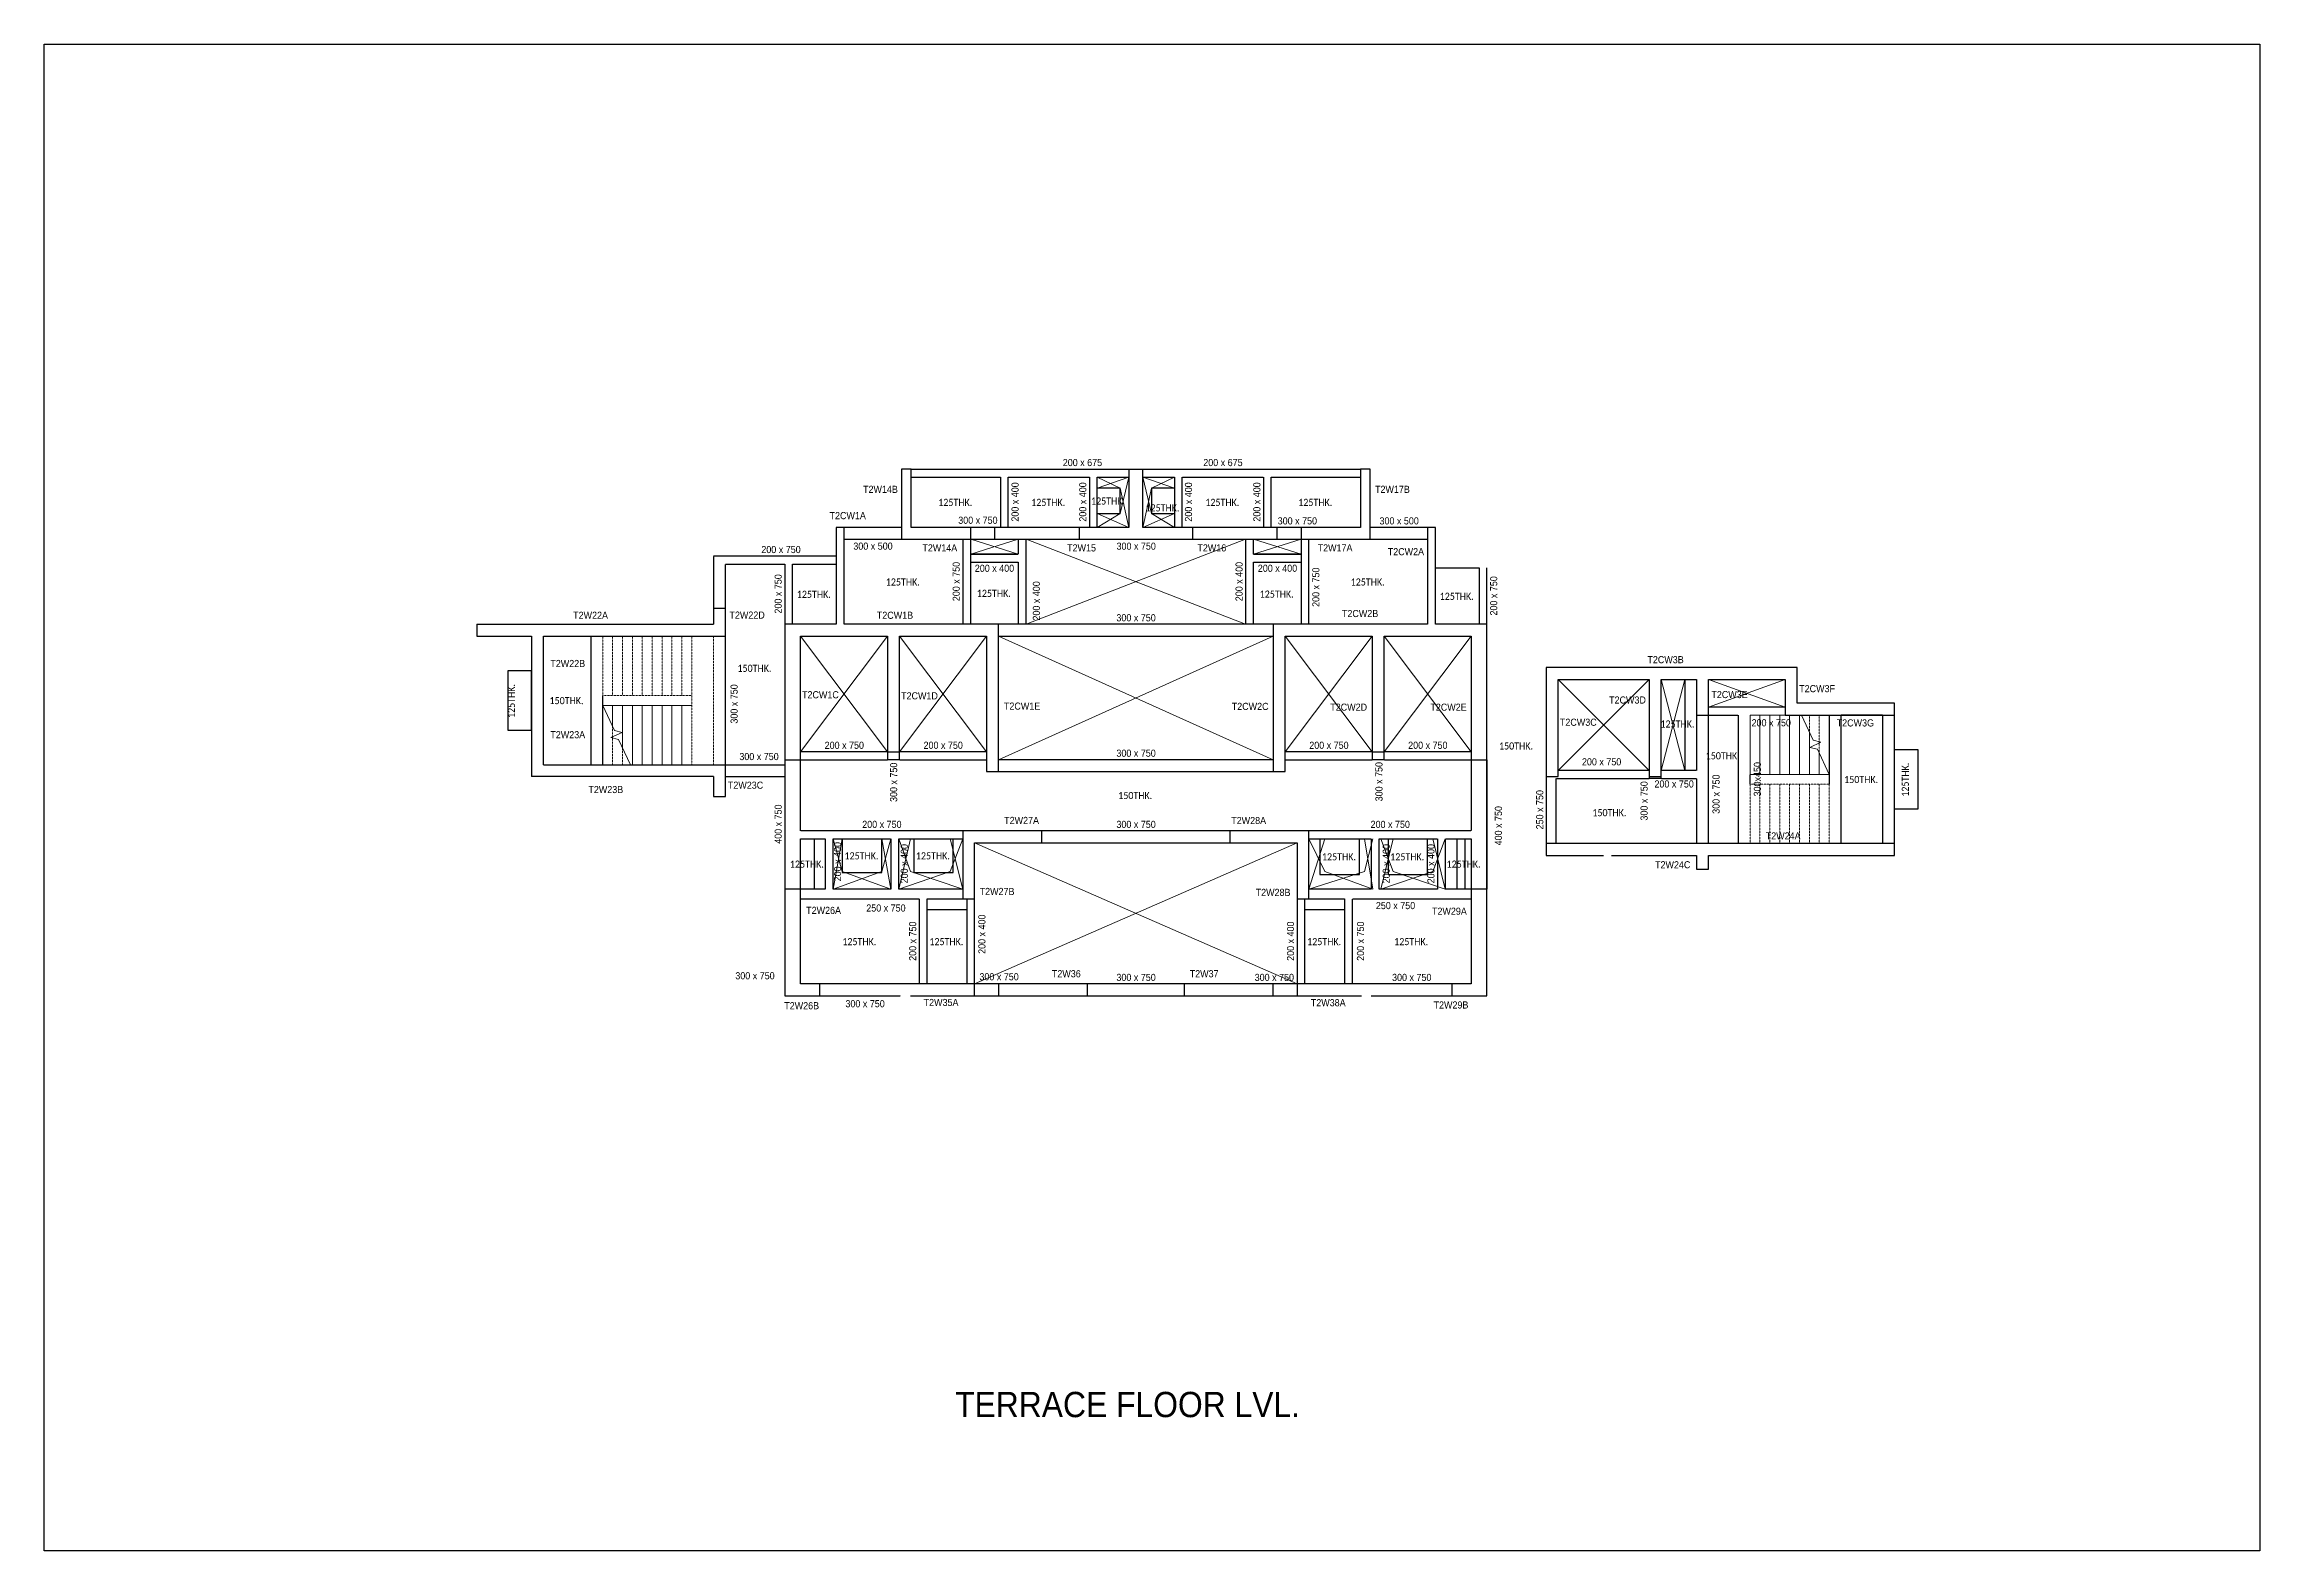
# Model space of a CAD drawing. Header units: millimetres. Extents: x -216021 to 149148, y -29455 to 8641.
# Drawn here: x 93149 to 149148, y -29455 to 8641 of the extents above; entities that cross this region are included whole.
import ezdxf

# ---------------------------------------------------------------- set-up
doc = ezdxf.new("R2010")
doc.units = ezdxf.units.MM
doc.header["$PDMODE"] = 35
doc.linetypes.add('DASHED2', pattern=[0.375, 0.25, -0.125])
doc.linetypes.add('GPL_Overhead', pattern=[4, 2.5, -1.5])
for name, color, linetype in [('BEAM', 3, 'DASHED2'), ('COL', 6, 'Continuous'), ('COVER', 2, 'Continuous'), ('CUTOUT', 9, 'Continuous'), ('SLAB NO', 3, 'Continuous')]:
    doc.layers.add(name, color=color, linetype=linetype)
for name, color, linetype, lineweight in [('BEAM SIZES', 3, 'Continuous', 0), ('Boundary', 40, 'Continuous', 30), ('G-ANNO-TEXT', 231, 'Continuous', 5), ('Origin', 40, 'Continuous', 30), ('S-COL-IDEN', 211, 'Continuous', 15), ('S-STRS', 31, 'Continuous', 15), ('S-STRS-MBND', 31, 'GPL_Overhead', 15)]:
    doc.layers.add(name, color=color, linetype=linetype, lineweight=lineweight)
doc.styles.add('Arial', font='arial.ttf', dxfattribs={"width": 0.9, "height": 180})
doc.styles.add('Calibri', font='calibri.ttf', dxfattribs={"width": 0.9, "height": 180})

msp = doc.modelspace()

# ---------------------------------------------------------------- texts
at = {"layer": 'BEAM SIZES', "lineweight": 5, "char_height": 180, "width": 1176.08, "attachment_point": 1, "style": 'Arial'}
for s, insert in [('200 x 675', (118893, -1847)), ('200 x 675', (122445, -1847)), ('300 x 750', (116251, -3306)), ('300 x 750', (124326, -3322)), ('300 x 500', (126899, -3322)), ('200 x 750', (111274, -4047)), ('300 x 500', (113599, -3961)), ('300 x 750', (120252, -3961)), ('200 x 400', (116670, -4521)), ('200 x 400', (123824, -4521)), ('300 x 750', (120249, -5772)), ('200 x 750', (136305, -8427)), ('300 x 750', (110718, -9282)), ('200 x 750', (112874, -8997)), ('200 x 750', (115374, -8997)), ('300 x 750', (120249, -9197)), ('200 x 750', (125124, -8997)), ('200 x 750', (127624, -8997)), ('200 x 750', (132017, -9415)), ('200 x 750', (133850, -9975)), ('200 x 750', (113824, -10997)), ('300 x 750', (120249, -10997)), ('200 x 750', (126674, -10997)), ('250 x 750', (113926, -13112)), ('250 x 750', (126807, -13051)), ('300 x 750', (110616, -14825)), ('300 x 750', (116786, -14850)), ('300 x 750', (120249, -14867)), ('300 x 750', (123744, -14867)), ('300 x 750', (127217, -14867)), ('300 x 750', (113399, -15532))]:
    msp.add_mtext(s, dxfattribs=dict(at, insert=insert))
at = {"layer": 'BEAM SIZES', "lineweight": 5, "char_height": 180, "attachment_point": 1, "rotation": 90, "style": 'Arial'}
for s, insert, width in [('200 x 400', (117596, -3431), 1176.08), ('200 x 400', (119309, -3431), 1176.08), ('200 x 400', (121981, -3431), 1176.08), ('200 x 400', (123709, -3431), 1176.08), ('200 x 750', (116109, -5443), 1176.08), ('200 x 400', (123259, -5443), 1176.08), ('200 x 750', (111609, -5756), 1176.08), ('200 x 400', (118136, -5933), 1176.08), ('200 x 750', (125200, -5587), 1176.08), ('200 x 750', (129695, -5806), 1176.08), ('300 x 750', (110495, -8539), 1176.08), ('300 x 750', (126795, -10504), 1176.08), ('300x450', (136361, -10379), 1031.77), ('300 x 750', (114528, -10520), 1176.08), ('300 x 750', (133497, -10991), 1176.08), ('300 x 750', (135316, -10820), 1176.08), ('400 x 750', (111609, -11578), 1176.08), ('400 x 750', (129814, -11618), 1176.08), ('250 x 750', (130859, -11213), 1176.08), ('200 x 400', (113110, -12527), 1176.08), ('200 x 400', (114796, -12578), 1176.08), ('200 x 400', (126979, -12578), 1176.08), ('200 x 400', (128109, -12578), 1176.08), ('200 x 400', (116759, -14362), 1176.08), ('200 x 750', (115009, -14538), 1176.08), ('200 x 400', (124559, -14538), 1176.08), ('200 x 750', (126328, -14538), 1176.08)]:
    msp.add_mtext(s, dxfattribs=dict(at, insert=insert, width=width))
at = {"layer": 'G-ANNO-TEXT', "lineweight": 5, "insert": (116172, -25438), "char_height": 640, "width": 14123.93, "attachment_point": 1, "style": 'Arial'}
msp.add_mtext('TERRACE FLOOR LVL.', dxfattribs=at)
at = {"layer": 'S-COL-IDEN', "lineweight": 5, "char_height": 180, "attachment_point": 1, "style": 'Arial'}
for s, insert, width in [('T2W14B', (113845, -2524), 1075.06), ('T2W17B', (126786, -2524), 1075.06), ('T2CW1A', (112998, -3189), 1118.35), ('T2W14A', (115345, -4005), 1075.06), ('T2W15', (119003, -4005), 894.68), ('T2W16', (122296, -4005), 894.68), ('T2W17A', (125336, -4005), 1075.06), ('T2CW2A', (127108, -4101), 1118.35), ('T2W22A', (106517, -5709), 1075.06), ('T2W22D', (110468, -5704), 1089.49), ('T2CW1B', (114193, -5709), 1118.35), ('T2CW2B', (125950, -5665), 1118.35), ('T2W22B', (105940, -6928), 1075.06), ('T2CW3B', (133671, -6832), 1118.35), ('T2CW1C', (112302, -7719), 1132.78), ('T2CW1D', (114806, -7746), 1132.78), ('T2CW3E', (135288, -7714), 1118.35), ('T2CW3F', (137508, -7564), 1103.92), ('T2CW1E', (117406, -8006), 1118.35), ('T2CW2C', (123164, -8013), 1132.78), ('T2CW2D', (125655, -8033), 1132.78), ('T2CW2E', (128185, -8033), 1118.35), ('T2CW3D', (132703, -7852), 1132.78), ('T2W23A', (105940, -8729), 1075.06), ('T2CW3C', (131459, -8414), 1132.78), ('T2CW3G', (138456, -8431), 1147.21), ('T2W23C', (110428, -10006), 1089.49), ('T2W23B', (106902, -10116), 1075.06), ('T2W27A', (117412, -10897), 1075.06), ('T2W28A', (123152, -10899), 1075.06), ('T2W24A', (136663, -11288), 1075.06), ('T2W24C', (133865, -12018), 1089.49), ('T2W27B', (116792, -12693), 1075.06), ('T2W28B', (123769, -12717), 1075.06), ('T2W26A', (112407, -13172), 1075.06), ('T2W29A', (128226, -13192), 1075.06), ('T2W36', (118618, -14774), 894.68), ('T2W37', (122102, -14774), 894.68), ('T2W26B', (111853, -15583), 1075.06), ('T2W35A', (115376, -15501), 1075.06), ('T2W38A', (125163, -15507), 1075.06), ('T2W29B', (128266, -15564), 1075.06)]:
    msp.add_mtext(s, dxfattribs=dict(at, insert=insert, width=width))
at = {"layer": 'SLAB NO', "lineweight": 5, "char_height": 180, "width": 1060.63, "attachment_point": 1, "style": 'Calibri'}
for s, insert in [('125THK.', (115745, -2854)), ('125THK.', (118095, -2854)), ('125THK.', (119608, -2820)), ('125THK.', (120983, -2993)), ('125THK.', (122495, -2854)), ('125THK.', (124845, -2854)), ('125THK.', (114420, -4867)), ('125THK.', (126170, -4867)), ('125THK.', (112170, -5179)), ('125THK.', (116720, -5154)), ('125THK.', (123870, -5174)), ('125THK.', (128420, -5229)), ('150THK.', (110670, -7050)), ('150THK.', (105920, -7867)), ('125THK.', (134001, -8458)), ('150THK.', (129920, -9014)), ('150THK.', (135145, -9262)), ('150THK.', (138645, -9862)), ('150THK.', (120295, -10267)), ('150THK.', (132280, -10701)), ('125THK.', (111995, -12002)), ('125THK.', (113375, -11792)), ('125THK.', (115180, -11792)), ('125THK.', (125445, -11817)), ('125THK.', (127170, -11817)), ('125THK.', (128595, -12002)), ('125THK.', (113320, -13962)), ('125THK.', (115520, -13962)), ('125THK.', (125070, -13962)), ('125THK.', (127270, -13962))]:
    msp.add_mtext(s, dxfattribs=dict(at, insert=insert))
at = {"layer": 'SLAB NO', "lineweight": 5, "char_height": 180, "width": 1060.63, "attachment_point": 1, "rotation": 90, "style": 'Calibri'}
for insert in [(104865, -8397), (140100, -10388)]:
    msp.add_mtext('125THK.', dxfattribs=dict(at, insert=insert))

# ---------------------------------------------------------------- linework, layer by layer
at = {"layer": 'BEAM'}
for p, q in [((115065, -2103), (120565, -2103)), ((120565, -2103), (120565, -2303)), ((120565, -2103), (120915, -2103)), ((120915, -2303), (120915, -2103)), ((120915, -2103), (126415, -2103)), ((115065, -2303), (117315, -2303)), ((117315, -2303), (117315, -3578)), ((117515, -3578), (117515, -2303)), ((117515, -2303), (119565, -2303)), ((119565, -2303), (119565, -3578)), ((119765, -3578), (119765, -2303)), ((119765, -2303), (120565, -2303)), ((120565, -2303), (120565, -3578)), ((120915, -3578), (120915, -2303)), ((120915, -2303), (121715, -2303)), ((121715, -2303), (121715, -3578)), ((121915, -3578), (121915, -2303)), ((121915, -2303), (123965, -2303)), ((123965, -2303), (123965, -3578)), ((124165, -3578), (124165, -2303)), ((124165, -2303), (126415, -2303)), ((114815, -3578), (113365, -3578)), ((113365, -3878), (114815, -3878)), ((116365, -3878), (116365, -6028)), ((117165, -3578), (116565, -3578)), ((116565, -3878), (117165, -3878)), ((116565, -6028), (116565, -3878)), ((117765, -3878), (117765, -4253)), ((117965, -6028), (117965, -3878)), ((120565, -3578), (119315, -3578)), ((119315, -3878), (122170, -3878)), ((122170, -3578), (120915, -3578)), ((123515, -3878), (123515, -6028)), ((123715, -4253), (123715, -3878)), ((124915, -3578), (124315, -3578)), ((124315, -3878), (124915, -3878)), ((124915, -3878), (124915, -6028)), ((125115, -6028), (125115, -3878)), ((128115, -3578), (126665, -3578)), ((126665, -3878), (128115, -3878)), ((110065, -4303), (110065, -5628)), ((113165, -4303), (110065, -4303)), ((116565, -4253), (117765, -4253)), ((117765, -4254), (116565, -4254)), ((116565, -4453), (117765, -4453)), ((117765, -4253), (117765, -4253)), ((117765, -4253), (117765, -4254)), ((117765, -4453), (117765, -6028)), ((124915, -4253), (123715, -4253)), ((123715, -4253), (124915, -4253)), ((123715, -6028), (123715, -4453)), ((123715, -4453), (124915, -4453)), ((124915, -4253), (124915, -4253)), ((124915, -4253), (124915, -4253)), ((110365, -4503), (111865, -4503)), ((110365, -5628), (110365, -4503)), ((111865, -4503), (111865, -6028)), ((112065, -6028), (112065, -4503)), ((112065, -4503), (113165, -4503)), ((128315, -4603), (129415, -4603)), ((129415, -4603), (129415, -6028)), ((129615, -6028), (129615, -4603)), ((124215, -6028), (117265, -6028)), ((106965, -6328), (106965, -9578)), ((110365, -9578), (110365, -6328)), ((117265, -6328), (124215, -6328)), ((105465, -7349), (105465, -8553)), ((105765, -8553), (105765, -7349)), ((107265, -9578), (107265, -7828)), ((134915, -8323), (134915, -9723)), ((137155, -8123), (135215, -8123)), ((135215, -11573), (135215, -8323)), ((135215, -8323), (135965, -8323)), ((135965, -8323), (135965, -11573)), ((138265, -8323), (138265, -10073)), ((138565, -11573), (138565, -8323)), ((139615, -8323), (139615, -11573)), ((139915, -11573), (139915, -8323)), ((111865, -9453), (111865, -12723)), ((114465, -9253), (112265, -9253)), ((112265, -9453), (114465, -9453)), ((112265, -11253), (112265, -9453)), ((114465, -9253), (114465, -9453)), ((114465, -9253), (114465, -9453)), ((114765, -9453), (114465, -9453)), ((114765, -9453), (114765, -9253)), ((116965, -9253), (114765, -9253)), ((114765, -9453), (114765, -9253)), ((114765, -9453), (116965, -9453)), ((124215, -9453), (117265, -9453)), ((126715, -9253), (124515, -9253)), ((124515, -9453), (126715, -9453)), ((126715, -9253), (126715, -9453)), ((126715, -9253), (126715, -9453)), ((127015, -9453), (126715, -9453)), ((127015, -9453), (127015, -9253)), ((129215, -9253), (127015, -9253)), ((127015, -9453), (127015, -9253)), ((127015, -9453), (129215, -9453)), ((129215, -9453), (129215, -11253)), ((129615, -12723), (129615, -9453)), ((110365, -9578), (111865, -9578)), ((110365, -9878), (111865, -9878)), ((117265, -9753), (124215, -9753)), ((131115, -9873), (131115, -11573)), ((131365, -11573), (131365, -9923)), ((131365, -9923), (133715, -9923)), ((133715, -9723), (131415, -9723)), ((133715, -9873), (133715, -9923)), ((133715, -9873), (133715, -9923)), ((134015, -9923), (133715, -9923)), ((134615, -9723), (134015, -9723)), ((134015, -9923), (134015, -9873)), ((134015, -9923), (134015, -9873)), ((134015, -9923), (134915, -9923)), ((134915, -9723), (134615, -9723)), ((134915, -9923), (134915, -11573)), ((136265, -10073), (136265, -9823)), ((116365, -11253), (112265, -11253)), ((112265, -12723), (112265, -11453)), ((112265, -11453), (112890, -11453)), ((112890, -11453), (112890, -12723)), ((113090, -11453), (114550, -11453)), ((113090, -12723), (113090, -11453)), ((114550, -11453), (114550, -12723)), ((114750, -11453), (116365, -11453)), ((114750, -12723), (114750, -11453)), ((123115, -11253), (118365, -11253)), ((118365, -11553), (123115, -11553)), ((129215, -11253), (125115, -11253)), ((125115, -11453), (126690, -11453)), ((126690, -11453), (126690, -12723)), ((126890, -11453), (128365, -11453)), ((126890, -12723), (126890, -11453)), ((128365, -11453), (128365, -12723)), ((128565, -11453), (129215, -11453)), ((128565, -12723), (128565, -11453)), ((129215, -11453), (129215, -12723)), ((112890, -12723), (112265, -12723)), ((114550, -12723), (113090, -12723)), ((116365, -12723), (114750, -12723)), ((126690, -12723), (125115, -12723)), ((128365, -12723), (126890, -12723)), ((129215, -12723), (128565, -12723)), ((112265, -12973), (115265, -12973)), ((115265, -12973), (115265, -15123)), ((115465, -15123), (115465, -12973)), ((115465, -12973), (116365, -12973)), ((116465, -12973), (116465, -12974)), ((116465, -12974), (116465, -13249)), ((116465, -13249), (116465, -15123)), ((116665, -15123), (116665, -12973)), ((124815, -12973), (124815, -15123)), ((125015, -15123), (125015, -12973)), ((125115, -12973), (126015, -12973)), ((126015, -12973), (126015, -15123)), ((126215, -15123), (126215, -12973)), ((126215, -12973), (129215, -12973)), ((114790, -15123), (112755, -15123)), ((112755, -15423), (114790, -15423)), ((117265, -15123), (116665, -15123)), ((116665, -15423), (117265, -15423)), ((121965, -15123), (119515, -15123)), ((119515, -15423), (121965, -15423)), ((120590, -15423), (120890, -15423)), ((124815, -15123), (124215, -15123)), ((124215, -15423), (124815, -15423)), ((128725, -15123), (126690, -15123)), ((126690, -15423), (128725, -15423))]:
    msp.add_line(p, q, dxfattribs=at)
at = {"layer": 'Boundary'}
msp.add_lwpolyline([(93149, 8641), (149148, 8641), (149148, -29455), (93149, -29455)], close=True, dxfattribs=at)
at = {"layer": 'COL', "lineweight": 25}
for p, q in [((115065, -2103), (114815, -2103)), ((114815, -2103), (114815, -3878)), ((115065, -3578), (115065, -2103)), ((126665, -2103), (126415, -2103)), ((126415, -2103), (126415, -3578)), ((126665, -3878), (126665, -2103)), ((113365, -3578), (113165, -3578)), ((113165, -3578), (113165, -6028)), ((113365, -6028), (113365, -3578)), ((114815, -3878), (116565, -3878)), ((116565, -3578), (115065, -3578)), ((116565, -3878), (116565, -3578)), ((119315, -3578), (117165, -3578)), ((117165, -3578), (117165, -3878)), ((117165, -3878), (119315, -3878)), ((119315, -3878), (119315, -3578)), ((124315, -3578), (122170, -3578)), ((122170, -3578), (122170, -3878)), ((122170, -3878), (124315, -3878)), ((124315, -3878), (124315, -3578)), ((126415, -3578), (124915, -3578)), ((124915, -3578), (124915, -3878)), ((124915, -3878), (126665, -3878)), ((128315, -3578), (128115, -3578)), ((128115, -3578), (128115, -6028)), ((128315, -6028), (128315, -3578)), ((104080, -6028), (104080, -6328)), ((104080, -6028), (110065, -6028)), ((110065, -5628), (110065, -6028)), ((110365, -5628), (110065, -5628)), ((110365, -6328), (110365, -5628)), ((113165, -6028), (111865, -6028)), ((111865, -6028), (111865, -9453)), ((117265, -6028), (113365, -6028)), ((117265, -9753), (117265, -6028)), ((124215, -6028), (124215, -9753)), ((128115, -6028), (124215, -6028)), ((129615, -6028), (128315, -6028)), ((129615, -9453), (129615, -6028)), ((104080, -6328), (105465, -6328)), ((105465, -6328), (105465, -9878)), ((105765, -6328), (110365, -6328)), ((105765, -9578), (105765, -6328)), ((112265, -6328), (114465, -6328)), ((112265, -9453), (112265, -6328)), ((114465, -6328), (114465, -9253)), ((114765, -6328), (116965, -6328)), ((114765, -9253), (114765, -6328)), ((116965, -6328), (116965, -9753)), ((124515, -9753), (124515, -6328)), ((124515, -6328), (126715, -6328)), ((126715, -6328), (126715, -9253)), ((127015, -9253), (127015, -6328)), ((127015, -6328), (129215, -6328)), ((129215, -6328), (129215, -9453)), ((137455, -7123), (131115, -7123)), ((131115, -7123), (131115, -9873)), ((137455, -8023), (137455, -7123)), ((131415, -7423), (133715, -7423)), ((131415, -9873), (131415, -7423)), ((133715, -7423), (133715, -9873)), ((134015, -7423), (134915, -7423)), ((134015, -9873), (134015, -7423)), ((134915, -7423), (134915, -8323)), ((135215, -8323), (135215, -7423)), ((135215, -7423), (137155, -7423)), ((137155, -7423), (137155, -8323)), ((134915, -8323), (135215, -8323)), ((137155, -8323), (139915, -8323)), ((139915, -8023), (137455, -8023)), ((139915, -8323), (139915, -8023)), ((111865, -9453), (112265, -9453)), ((114465, -9253), (114765, -9253)), ((126715, -9253), (127015, -9253)), ((129215, -9453), (129615, -9453)), ((110065, -9878), (105465, -9878)), ((105765, -9578), (110365, -9578)), ((110065, -9878), (110065, -10378)), ((110365, -9878), (110365, -9578)), ((110365, -10378), (110365, -9878)), ((116965, -9753), (117265, -9753)), ((124215, -9753), (124515, -9753)), ((131115, -9873), (131415, -9873)), ((133715, -9873), (134015, -9873)), ((110065, -10378), (110365, -10378)), ((116365, -11253), (116365, -12973)), ((118365, -11253), (116365, -11253)), ((116665, -12973), (116665, -11553)), ((116665, -11553), (118365, -11553)), ((118365, -11553), (118365, -11253)), ((125115, -11253), (123115, -11253)), ((123115, -11253), (123115, -11553)), ((123115, -11553), (124815, -11553)), ((124815, -11553), (124815, -12973)), ((125115, -12973), (125115, -11253)), ((139915, -11573), (131115, -11573)), ((131115, -11573), (131115, -11873)), ((139915, -11873), (139915, -11573)), ((131115, -11873), (132565, -11873)), ((132765, -11873), (134915, -11873)), ((134915, -11873), (134915, -12223)), ((134915, -12223), (135215, -12223)), ((135215, -11873), (139915, -11873)), ((135215, -12223), (135215, -11873)), ((112265, -12723), (111865, -12723)), ((111865, -12723), (111865, -15423)), ((112265, -15123), (112265, -12723)), ((129615, -12723), (129215, -12723)), ((129215, -12723), (129215, -15123)), ((129615, -15423), (129615, -12723)), ((116365, -12973), (116665, -12973)), ((124815, -12973), (125115, -12973)), ((111865, -15423), (112755, -15423)), ((112755, -15123), (112265, -15123)), ((112755, -15423), (112755, -15123)), ((116665, -15123), (114790, -15123)), ((115040, -15423), (116665, -15423)), ((116665, -15423), (116665, -15123)), ((119515, -15123), (117265, -15123)), ((117265, -15123), (117265, -15423)), ((117265, -15423), (119515, -15423)), ((119515, -15423), (119515, -15123)), ((124215, -15123), (121965, -15123)), ((121965, -15123), (121965, -15423)), ((121965, -15423), (124215, -15423)), ((124215, -15423), (124215, -15123)), ((126690, -15123), (124815, -15123)), ((124815, -15123), (124815, -15423)), ((124815, -15423), (126440, -15423)), ((129215, -15123), (128725, -15123)), ((128725, -15123), (128725, -15423)), ((128725, -15423), (129615, -15423))]:
    msp.add_line(p, q, dxfattribs=at)
at = {"layer": 'COVER'}
for p, q in [((120340, -2583), (119765, -2583)), ((120340, -3228), (120340, -2583)), ((121715, -2581), (121140, -2581)), ((121140, -2581), (121140, -3228)), ((119765, -3228), (120340, -3228)), ((121140, -3228), (121715, -3228)), ((121715, -3228), (121715, -3578)), ((105465, -7203), (104865, -7203)), ((104865, -7203), (104865, -8703)), ((105465, -7203), (104865, -7203)), ((104865, -7203), (104865, -8703)), ((105465, -8703), (105465, -7203)), ((134615, -7423), (134615, -9723)), ((139615, -8323), (138565, -8323)), ((104865, -8703), (105465, -8703)), ((104865, -8703), (105465, -8703)), ((114765, -9453), (114465, -9453)), ((127015, -9453), (126715, -9453)), ((129615, -9453), (129615, -12723)), ((140515, -9198), (139915, -9198)), ((140515, -9198), (139915, -9198)), ((140515, -10698), (140515, -9198)), ((140515, -10698), (140515, -9198)), ((105765, -9578), (105765, -9578)), ((105765, -9578), (106965, -9578)), ((134015, -9923), (133715, -9923)), ((139915, -10698), (140515, -10698)), ((139915, -10698), (140515, -10698)), ((112615, -12723), (112615, -11453)), ((113320, -11453), (113320, -12303)), ((114320, -12303), (114320, -11453)), ((115125, -11453), (115125, -12303)), ((116125, -12303), (116125, -11453)), ((125390, -11453), (125390, -12353)), ((126390, -12353), (126390, -11453)), ((127115, -11453), (127115, -12353)), ((128115, -12353), (128115, -11453)), ((128865, -11453), (128865, -11453)), ((128865, -11453), (129060, -11453)), ((128865, -12723), (128865, -11453)), ((129060, -11453), (129060, -12723)), ((113320, -12303), (114320, -12303)), ((115125, -12303), (116125, -12303)), ((125390, -12353), (126390, -12353)), ((127115, -12353), (128115, -12353)), ((115465, -13249), (115465, -12974)), ((115465, -12974), (116465, -12974)), ((116465, -13249), (115465, -13249)), ((125015, -13248), (125015, -12973)), ((125015, -12973), (126015, -12973)), ((126015, -13248), (125015, -13248))]:
    msp.add_line(p, q, dxfattribs=at)
at = {"layer": 'CUTOUT', "lineweight": 5}
for p, q in [((119765, -2303), (120340, -2583)), ((120565, -2303), (119765, -2583)), ((120340, -3228), (120565, -2303)), ((120340, -2583), (120565, -3578)), ((121140, -3228), (120915, -2303)), ((120915, -2303), (121715, -2581)), ((121140, -2581), (120915, -3578)), ((121715, -2303), (121140, -2581)), ((120565, -3578), (119765, -3228)), ((119765, -3578), (120340, -3228)), ((120915, -3578), (121715, -3228)), ((121715, -3578), (121140, -3228)), ((116565, -3878), (117765, -4253)), ((117765, -3878), (116565, -4254)), ((117965, -3878), (123515, -6028)), ((123515, -3878), (117965, -6028)), ((123715, -4253), (124915, -3878)), ((124915, -4253), (123715, -3878)), ((112265, -6328), (114465, -9253)), ((112265, -9253), (114465, -6328)), ((114765, -6328), (116965, -9253)), ((114765, -9253), (116965, -6328)), ((117265, -6328), (124215, -9453)), ((124215, -6328), (117265, -9453)), ((124515, -6328), (126715, -9253)), ((124515, -9253), (126715, -6328)), ((127015, -6328), (129215, -9253)), ((127015, -9253), (129215, -6328)), ((131415, -7423), (133715, -9723)), ((131415, -9723), (133715, -7423)), ((134015, -7423), (134615, -9723)), ((134015, -9723), (134615, -7423)), ((135215, -7423), (137155, -8123)), ((135215, -8123), (137155, -7423)), ((113320, -12278), (113090, -11453)), ((113320, -11453), (113090, -12723)), ((114320, -11453), (114550, -12723)), ((114550, -11453), (114320, -12278)), ((115045, -12278), (114750, -11453)), ((115045, -11453), (114750, -12723)), ((116045, -12278), (116365, -11453)), ((116045, -11453), (116365, -12723)), ((116665, -11553), (124815, -15123)), ((124815, -11553), (116665, -15123)), ((125520, -12278), (125115, -11453)), ((125520, -11453), (125115, -12723)), ((126730, -12723), (126520, -11453)), ((126730, -11453), (126520, -12278)), ((126930, -11453), (127245, -12278)), ((127245, -11453), (126930, -12723)), ((128245, -12278), (128560, -11453)), ((128245, -11453), (128560, -12723)), ((114320, -12278), (113090, -12723)), ((113320, -12278), (114550, -12723)), ((116045, -12278), (114750, -12723)), ((115045, -12278), (116365, -12723)), ((125115, -12723), (126520, -12278)), ((125520, -12278), (126730, -12723)), ((126930, -12723), (128245, -12278)), ((127245, -12278), (128560, -12723))]:
    msp.add_line(p, q, dxfattribs=at)
at = {"layer": 'Origin'}
msp.add_point((124515, -6328), dxfattribs=at)
at = {"layer": 'S-STRS'}
for p, q in [((107515, -8078), (107265, -8078)), ((107765, -8078), (107515, -8078)), ((107515, -8614), (107515, -8078)), ((108015, -8078), (107765, -8078)), ((107765, -9150), (107765, -8078)), ((108265, -8078), (108015, -8078)), ((108015, -9578), (108015, -8078)), ((108515, -8078), (108265, -8078)), ((108265, -9578), (108265, -8078)), ((108765, -8078), (108515, -8078)), ((108515, -9578), (108515, -8078)), ((109015, -8078), (108765, -8078)), ((108765, -9578), (108765, -8078)), ((109265, -8078), (109015, -8078)), ((109015, -9578), (109015, -8078)), ((109515, -8078), (109265, -8078)), ((109265, -9578), (109265, -8078)), ((136265, -8323), (136265, -9823)), ((136265, -8323), (136515, -8323)), ((136515, -8323), (136765, -8323)), ((136515, -8323), (136515, -9823)), ((136765, -8323), (137015, -8323)), ((136765, -8323), (136765, -9823)), ((137015, -8323), (137155, -8323)), ((137015, -8323), (137015, -9823)), ((137265, -8323), (137265, -9823)), ((137515, -8323), (137515, -9823)), ((107515, -8904), (107515, -8874)), ((137765, -8751), (137765, -9823)), ((138015, -8997), (138015, -9026)), ((138015, -9287), (138015, -9823)), ((136265, -9823), (136515, -9823)), ((136515, -9823), (136765, -9823)), ((136765, -9823), (137015, -9823)), ((137015, -9823), (137265, -9823)), ((137265, -9823), (137515, -9823)), ((137515, -9823), (137765, -9823)), ((137765, -9823), (138015, -9823)), ((138015, -9823), (138265, -9823))]:
    msp.add_line(p, q, dxfattribs=at)
at = {"layer": 'S-STRS', "linetype": 'GPL_Overhead'}
for p, q in [((107515, -8614), (107515, -8078)), ((107765, -9150), (107765, -8078)), ((108015, -9578), (108015, -8078)), ((108265, -9578), (108265, -8078)), ((108515, -9578), (108515, -8078)), ((108765, -9578), (108765, -8078)), ((109015, -9578), (109015, -8078)), ((109265, -9578), (109265, -8078)), ((136265, -8323), (136265, -9823)), ((136515, -8323), (136515, -9823)), ((136765, -8323), (136765, -9823)), ((137015, -8323), (137015, -9823)), ((137265, -8323), (137265, -9823)), ((137515, -8323), (137515, -9823)), ((107515, -8904), (107515, -8874)), ((137765, -8751), (137765, -9823)), ((138015, -8997), (138015, -9026)), ((138015, -9287), (138015, -9823))]:
    msp.add_line(p, q, dxfattribs=at)
at = {"layer": 'S-STRS-MBND'}
for p, q in [((107265, -6328), (107265, -7828)), ((107265, -6328), (109515, -6328)), ((107265, -6328), (107265, -7828)), ((107515, -6328), (107515, -7828)), ((107515, -6328), (107515, -7828)), ((107765, -6328), (107765, -7828)), ((107765, -6328), (107765, -7828)), ((108015, -6328), (108015, -7828)), ((108015, -6328), (108015, -7828)), ((108265, -6328), (108265, -7828)), ((108265, -6328), (108265, -7828)), ((108515, -6328), (108515, -7828)), ((108515, -6328), (108515, -7828)), ((108765, -6328), (108765, -7828)), ((108765, -6328), (108765, -7828)), ((109015, -6328), (109015, -7828)), ((109015, -6328), (109015, -7828)), ((109265, -6328), (109265, -7828)), ((109265, -6328), (109265, -7828)), ((110065, -6328), (109515, -6328)), ((109515, -6328), (109515, -7828)), ((109515, -6328), (109515, -7828)), ((110065, -9578), (110065, -6328)), ((107265, -7828), (109515, -7828)), ((109515, -7828), (109515, -9578)), ((107265, -9578), (107265, -8078)), ((137765, -8323), (137765, -8750)), ((137765, -8323), (137765, -8750)), ((138015, -8323), (138015, -8997)), ((138015, -8323), (138015, -8997)), ((138265, -8323), (138265, -9823)), ((107515, -8874), (107515, -8614)), ((107515, -8874), (107515, -8614)), ((107515, -9578), (107515, -8904)), ((107515, -9578), (107515, -8904)), ((107765, -9578), (107765, -9150)), ((107765, -9578), (107765, -9150)), ((138015, -9026), (138015, -9287)), ((138015, -9026), (138015, -9287)), ((109515, -9578), (110065, -9578)), ((136265, -11573), (136265, -10073)), ((138265, -10073), (136265, -10073)), ((136515, -11573), (136515, -10073)), ((136515, -11573), (136515, -10073)), ((136765, -11573), (136765, -10073)), ((136765, -11573), (136765, -10073)), ((137015, -11573), (137015, -10073)), ((137015, -11573), (137015, -10073)), ((137265, -11573), (137265, -10073)), ((137265, -11573), (137265, -10073)), ((137515, -11573), (137515, -10073)), ((137515, -11573), (137515, -10073)), ((137765, -11573), (137765, -10073)), ((137765, -11573), (137765, -10073)), ((138015, -11573), (138015, -10073)), ((138015, -11573), (138015, -10073)), ((138265, -11573), (138265, -10073)), ((138265, -11573), (138265, -10073)), ((138265, -11573), (136265, -11573))]:
    msp.add_line(p, q, dxfattribs=at)
at = {"layer": 'S-STRS-MBND', "linetype": 'Continuous'}
for p, q in [((107265, -8078), (107562, -8714)), ((137862, -8959), (137565, -8323)), ((107756, -8762), (107473, -8894)), ((107473, -8894), (107667, -8941)), ((107562, -8714), (107756, -8762)), ((107667, -8941), (107964, -9578)), ((138057, -9007), (137862, -8959)), ((137773, -9139), (138057, -9007)), ((137968, -9186), (137773, -9139)), ((138265, -9823), (137968, -9186))]:
    msp.add_line(p, q, dxfattribs=at)

msp.set_redraw_order([(e.dxf.handle, doc.entitydb.next_handle()) for e in msp.query("TEXT MTEXT ATTDEF DIMENSION ARC_DIMENSION")])  # texts and dimensions are drawn at this point

doc.saveas('drawing.dxf')
